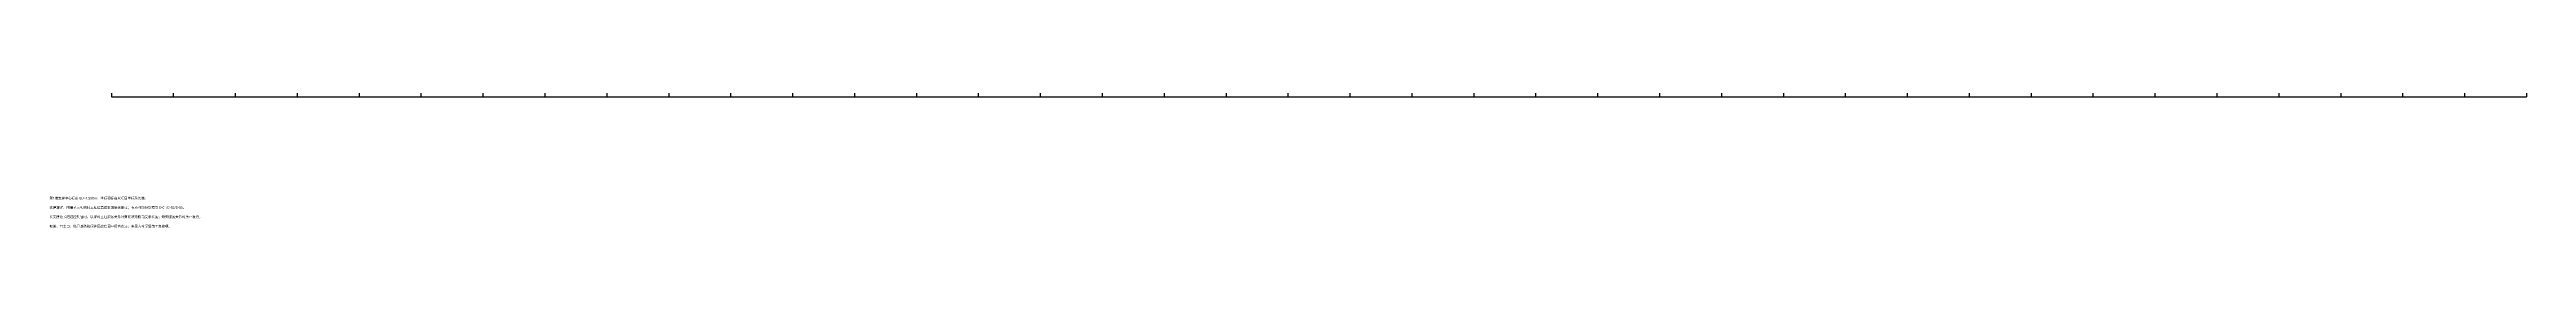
# Model space of a CAD drawing. Header units: millimetres. Extents: x -115600 to 213125, y -36808 to 24904.
# Drawn here: x -114990 to 109391, y -36808 to -24550 of the extents above; entities that cross this region are included whole.
import ezdxf

# ---------------------------------------------------------------- set-up
doc = ezdxf.new("R2010")
doc.units = ezdxf.units.MM
doc.layers.add('PIT_DIM', color=5, linetype='CONTINUOUS')
doc.layers.add('PIT_NOTE', color=6, linetype='CONTINUOUS')
doc.styles.add('PIT_CN', font='msyh.ttf')
doc.dimstyles.new('PIT_DIM', dxfattribs={"dimtxt": 3, "dimasz": 2.5, "dimexe": 1.5, "dimexo": 1, "dimgap": 1, "dimtad": 1, "dimdec": 0, "dimlfac": 100, "dimzin": 12, "dimdsep": 46, "dimtxsty": 'PIT_CN', "dimblk": 'ARCHTICK', "dimcen": 2.5, "dimazin": 3, "dimtfac": 0.5, "dimtmove": 2, "dimatfit": 3})

# ---------------------------------------------------------------- blocks, each defined once
blk = doc.blocks.new('_ARCHTICK')
at = {"color": 0, "linetype": 'BYBLOCK', "const_width": 0.15}
blk.add_lwpolyline([(-0.5, -0.5), (0.5, 0.5)], dxfattribs=at)
blk = doc.blocks.new('*D3')
for p, q in [((-109390, -24551), (-109390, -24901.5)), ((-103780, -24551), (-103780, -24901.5)), ((-109390, -24900), (-103780, -24900))]:
    blk.add_line(p, q)
at = {"layer": 'Defpoints'}
for p in [(-109390, -24550), (-103780, -24550), (-109390, -24900)]:
    blk.add_point(p, dxfattribs=at)
at = {"layer": 'PIT_DIM', "xscale": 2.5, "yscale": 2.5, "rotation": 180}
blk.add_blockref('_ARCHTICK', (-109390, -24900), dxfattribs=at)
at = {"layer": 'PIT_DIM', "xscale": 2.5, "yscale": 2.5}
blk.add_blockref('_ARCHTICK', (-103780, -24900), dxfattribs=at)
at = {"layer": 'PIT_DIM', "insert": (-106585, -24897.5), "char_height": 3, "attachment_point": 5, "style": 'PIT_CN'}
blk.add_mtext('561000', dxfattribs=at)
blk = doc.blocks.new('*D4')
for p, q in [((-103780, -24551), (-103780, -24901.5)), ((-98171, -24551), (-98171, -24901.5)), ((-103780, -24900), (-98171, -24900))]:
    blk.add_line(p, q)
at = {"layer": 'Defpoints'}
for p in [(-103780, -24550), (-98171, -24550), (-103780, -24900)]:
    blk.add_point(p, dxfattribs=at)
at = {"layer": 'PIT_DIM', "xscale": 2.5, "yscale": 2.5, "rotation": 180}
blk.add_blockref('_ARCHTICK', (-103780, -24900), dxfattribs=at)
at = {"layer": 'PIT_DIM', "xscale": 2.5, "yscale": 2.5}
blk.add_blockref('_ARCHTICK', (-98171, -24900), dxfattribs=at)
at = {"layer": 'PIT_DIM', "insert": (-100975.5, -24897.5), "char_height": 3, "attachment_point": 5, "style": 'PIT_CN'}
blk.add_mtext('560900', dxfattribs=at)
blk = doc.blocks.new('*D5')
for p, q in [((-98171, -24551), (-98171, -24901.5)), ((-92561, -24551), (-92561, -24901.5)), ((-98171, -24900), (-92561, -24900))]:
    blk.add_line(p, q)
at = {"layer": 'Defpoints'}
for p in [(-98171, -24550), (-92561, -24550), (-98171, -24900)]:
    blk.add_point(p, dxfattribs=at)
at = {"layer": 'PIT_DIM', "xscale": 2.5, "yscale": 2.5, "rotation": 180}
blk.add_blockref('_ARCHTICK', (-98171, -24900), dxfattribs=at)
at = {"layer": 'PIT_DIM', "xscale": 2.5, "yscale": 2.5}
blk.add_blockref('_ARCHTICK', (-92561, -24900), dxfattribs=at)
at = {"layer": 'PIT_DIM', "insert": (-95366, -24897.5), "char_height": 3, "attachment_point": 5, "style": 'PIT_CN'}
blk.add_mtext('561000', dxfattribs=at)
blk = doc.blocks.new('*D6')
for p, q in [((-92561, -24551), (-92561, -24901.5)), ((-86951, -24551), (-86951, -24901.5)), ((-92561, -24900), (-86951, -24900))]:
    blk.add_line(p, q)
at = {"layer": 'Defpoints'}
for p in [(-92561, -24550), (-86951, -24550), (-92561, -24900)]:
    blk.add_point(p, dxfattribs=at)
at = {"layer": 'PIT_DIM', "xscale": 2.5, "yscale": 2.5, "rotation": 180}
blk.add_blockref('_ARCHTICK', (-92561, -24900), dxfattribs=at)
at = {"layer": 'PIT_DIM', "xscale": 2.5, "yscale": 2.5}
blk.add_blockref('_ARCHTICK', (-86951, -24900), dxfattribs=at)
at = {"layer": 'PIT_DIM', "insert": (-89756, -24897.5), "char_height": 3, "attachment_point": 5, "style": 'PIT_CN'}
blk.add_mtext('561000', dxfattribs=at)
blk = doc.blocks.new('*D7')
for p, q in [((-86951, -24551), (-86951, -24901.5)), ((-81341, -24551), (-81341, -24901.5)), ((-86951, -24900), (-81341, -24900))]:
    blk.add_line(p, q)
at = {"layer": 'Defpoints'}
for p in [(-86951, -24550), (-81341, -24550), (-86951, -24900)]:
    blk.add_point(p, dxfattribs=at)
at = {"layer": 'PIT_DIM', "xscale": 2.5, "yscale": 2.5, "rotation": 180}
blk.add_blockref('_ARCHTICK', (-86951, -24900), dxfattribs=at)
at = {"layer": 'PIT_DIM', "xscale": 2.5, "yscale": 2.5}
blk.add_blockref('_ARCHTICK', (-81341, -24900), dxfattribs=at)
at = {"layer": 'PIT_DIM', "insert": (-84146, -24897.5), "char_height": 3, "attachment_point": 5, "style": 'PIT_CN'}
blk.add_mtext('561000', dxfattribs=at)
blk = doc.blocks.new('*D8')
for p, q in [((-81341, -24551), (-81341, -24901.5)), ((-75732, -24551), (-75732, -24901.5)), ((-81341, -24900), (-75732, -24900))]:
    blk.add_line(p, q)
at = {"layer": 'Defpoints'}
for p in [(-81341, -24550), (-75732, -24550), (-81341, -24900)]:
    blk.add_point(p, dxfattribs=at)
at = {"layer": 'PIT_DIM', "xscale": 2.5, "yscale": 2.5, "rotation": 180}
blk.add_blockref('_ARCHTICK', (-81341, -24900), dxfattribs=at)
at = {"layer": 'PIT_DIM', "xscale": 2.5, "yscale": 2.5}
blk.add_blockref('_ARCHTICK', (-75732, -24900), dxfattribs=at)
at = {"layer": 'PIT_DIM', "insert": (-78536.5, -24897.5), "char_height": 3, "attachment_point": 5, "style": 'PIT_CN'}
blk.add_mtext('560900', dxfattribs=at)
blk = doc.blocks.new('*D9')
for p, q in [((-75732, -24551), (-75732, -24901.5)), ((-70122, -24551), (-70122, -24901.5)), ((-75732, -24900), (-70122, -24900))]:
    blk.add_line(p, q)
at = {"layer": 'Defpoints'}
for p in [(-75732, -24550), (-70122, -24550), (-75732, -24900)]:
    blk.add_point(p, dxfattribs=at)
at = {"layer": 'PIT_DIM', "xscale": 2.5, "yscale": 2.5, "rotation": 180}
blk.add_blockref('_ARCHTICK', (-75732, -24900), dxfattribs=at)
at = {"layer": 'PIT_DIM', "xscale": 2.5, "yscale": 2.5}
blk.add_blockref('_ARCHTICK', (-70122, -24900), dxfattribs=at)
at = {"layer": 'PIT_DIM', "insert": (-72927, -24897.5), "char_height": 3, "attachment_point": 5, "style": 'PIT_CN'}
blk.add_mtext('561000', dxfattribs=at)
blk = doc.blocks.new('*D10')
for p, q in [((-70122, -24551), (-70122, -24901.5)), ((-64512, -24551), (-64512, -24901.5)), ((-70122, -24900), (-64512, -24900))]:
    blk.add_line(p, q)
at = {"layer": 'Defpoints'}
for p in [(-70122, -24550), (-64512, -24550), (-70122, -24900)]:
    blk.add_point(p, dxfattribs=at)
at = {"layer": 'PIT_DIM', "xscale": 2.5, "yscale": 2.5, "rotation": 180}
blk.add_blockref('_ARCHTICK', (-70122, -24900), dxfattribs=at)
at = {"layer": 'PIT_DIM', "xscale": 2.5, "yscale": 2.5}
blk.add_blockref('_ARCHTICK', (-64512, -24900), dxfattribs=at)
at = {"layer": 'PIT_DIM', "insert": (-67317, -24897.5), "char_height": 3, "attachment_point": 5, "style": 'PIT_CN'}
blk.add_mtext('561000', dxfattribs=at)
blk = doc.blocks.new('*D11')
for p, q in [((-64512, -24551), (-64512, -24901.5)), ((-58902, -24551), (-58902, -24901.5)), ((-64512, -24900), (-58902, -24900))]:
    blk.add_line(p, q)
at = {"layer": 'Defpoints'}
for p in [(-64512, -24550), (-58902, -24550), (-64512, -24900)]:
    blk.add_point(p, dxfattribs=at)
at = {"layer": 'PIT_DIM', "xscale": 2.5, "yscale": 2.5, "rotation": 180}
blk.add_blockref('_ARCHTICK', (-64512, -24900), dxfattribs=at)
at = {"layer": 'PIT_DIM', "xscale": 2.5, "yscale": 2.5}
blk.add_blockref('_ARCHTICK', (-58902, -24900), dxfattribs=at)
at = {"layer": 'PIT_DIM', "insert": (-61707, -24897.5), "char_height": 3, "attachment_point": 5, "style": 'PIT_CN'}
blk.add_mtext('561000', dxfattribs=at)
blk = doc.blocks.new('*D12')
for p, q in [((-58902, -24551), (-58902, -24901.5)), ((-53293, -24551), (-53293, -24901.5)), ((-58902, -24900), (-53293, -24900))]:
    blk.add_line(p, q)
at = {"layer": 'Defpoints'}
for p in [(-58902, -24550), (-53293, -24550), (-58902, -24900)]:
    blk.add_point(p, dxfattribs=at)
at = {"layer": 'PIT_DIM', "xscale": 2.5, "yscale": 2.5, "rotation": 180}
blk.add_blockref('_ARCHTICK', (-58902, -24900), dxfattribs=at)
at = {"layer": 'PIT_DIM', "xscale": 2.5, "yscale": 2.5}
blk.add_blockref('_ARCHTICK', (-53293, -24900), dxfattribs=at)
at = {"layer": 'PIT_DIM', "insert": (-56097.5, -24897.5), "char_height": 3, "attachment_point": 5, "style": 'PIT_CN'}
blk.add_mtext('560900', dxfattribs=at)
blk = doc.blocks.new('*D13')
for p, q in [((-53293, -24551), (-53293, -24901.5)), ((-47683, -24551), (-47683, -24901.5)), ((-53293, -24900), (-47683, -24900))]:
    blk.add_line(p, q)
at = {"layer": 'Defpoints'}
for p in [(-53293, -24550), (-47683, -24550), (-53293, -24900)]:
    blk.add_point(p, dxfattribs=at)
at = {"layer": 'PIT_DIM', "xscale": 2.5, "yscale": 2.5, "rotation": 180}
blk.add_blockref('_ARCHTICK', (-53293, -24900), dxfattribs=at)
at = {"layer": 'PIT_DIM', "xscale": 2.5, "yscale": 2.5}
blk.add_blockref('_ARCHTICK', (-47683, -24900), dxfattribs=at)
at = {"layer": 'PIT_DIM', "insert": (-50488, -24897.5), "char_height": 3, "attachment_point": 5, "style": 'PIT_CN'}
blk.add_mtext('561000', dxfattribs=at)
blk = doc.blocks.new('*D14')
for p, q in [((-47683, -24551), (-47683, -24901.5)), ((-42073, -24551), (-42073, -24901.5)), ((-47683, -24900), (-42073, -24900))]:
    blk.add_line(p, q)
at = {"layer": 'Defpoints'}
for p in [(-47683, -24550), (-42073, -24550), (-47683, -24900)]:
    blk.add_point(p, dxfattribs=at)
at = {"layer": 'PIT_DIM', "xscale": 2.5, "yscale": 2.5, "rotation": 180}
blk.add_blockref('_ARCHTICK', (-47683, -24900), dxfattribs=at)
at = {"layer": 'PIT_DIM', "xscale": 2.5, "yscale": 2.5}
blk.add_blockref('_ARCHTICK', (-42073, -24900), dxfattribs=at)
at = {"layer": 'PIT_DIM', "insert": (-44878, -24897.5), "char_height": 3, "attachment_point": 5, "style": 'PIT_CN'}
blk.add_mtext('561000', dxfattribs=at)
blk = doc.blocks.new('*D15')
for p, q in [((-42073, -24551), (-42073, -24901.5)), ((-36463, -24551), (-36463, -24901.5)), ((-42073, -24900), (-36463, -24900))]:
    blk.add_line(p, q)
at = {"layer": 'Defpoints'}
for p in [(-42073, -24550), (-36463, -24550), (-42073, -24900)]:
    blk.add_point(p, dxfattribs=at)
at = {"layer": 'PIT_DIM', "xscale": 2.5, "yscale": 2.5, "rotation": 180}
blk.add_blockref('_ARCHTICK', (-42073, -24900), dxfattribs=at)
at = {"layer": 'PIT_DIM', "xscale": 2.5, "yscale": 2.5}
blk.add_blockref('_ARCHTICK', (-36463, -24900), dxfattribs=at)
at = {"layer": 'PIT_DIM', "insert": (-39268, -24897.5), "char_height": 3, "attachment_point": 5, "style": 'PIT_CN'}
blk.add_mtext('561000', dxfattribs=at)
blk = doc.blocks.new('*D16')
for p, q in [((-36463, -24551), (-36463, -24901.5)), ((-30854, -24551), (-30854, -24901.5)), ((-36463, -24900), (-30854, -24900))]:
    blk.add_line(p, q)
at = {"layer": 'Defpoints'}
for p in [(-36463, -24550), (-30854, -24550), (-36463, -24900)]:
    blk.add_point(p, dxfattribs=at)
at = {"layer": 'PIT_DIM', "xscale": 2.5, "yscale": 2.5, "rotation": 180}
blk.add_blockref('_ARCHTICK', (-36463, -24900), dxfattribs=at)
at = {"layer": 'PIT_DIM', "xscale": 2.5, "yscale": 2.5}
blk.add_blockref('_ARCHTICK', (-30854, -24900), dxfattribs=at)
at = {"layer": 'PIT_DIM', "insert": (-33658.5, -24897.5), "char_height": 3, "attachment_point": 5, "style": 'PIT_CN'}
blk.add_mtext('560900', dxfattribs=at)
blk = doc.blocks.new('*D17')
for p, q in [((-30854, -24551), (-30854, -24901.5)), ((-25244, -24551), (-25244, -24901.5)), ((-30854, -24900), (-25244, -24900))]:
    blk.add_line(p, q)
at = {"layer": 'Defpoints'}
for p in [(-30854, -24550), (-25244, -24550), (-30854, -24900)]:
    blk.add_point(p, dxfattribs=at)
at = {"layer": 'PIT_DIM', "xscale": 2.5, "yscale": 2.5, "rotation": 180}
blk.add_blockref('_ARCHTICK', (-30854, -24900), dxfattribs=at)
at = {"layer": 'PIT_DIM', "xscale": 2.5, "yscale": 2.5}
blk.add_blockref('_ARCHTICK', (-25244, -24900), dxfattribs=at)
at = {"layer": 'PIT_DIM', "insert": (-28049, -24897.5), "char_height": 3, "attachment_point": 5, "style": 'PIT_CN'}
blk.add_mtext('561000', dxfattribs=at)
blk = doc.blocks.new('*D18')
for p, q in [((-25244, -24551), (-25244, -24901.5)), ((-19634, -24551), (-19634, -24901.5)), ((-25244, -24900), (-19634, -24900))]:
    blk.add_line(p, q)
at = {"layer": 'Defpoints'}
for p in [(-25244, -24550), (-19634, -24550), (-25244, -24900)]:
    blk.add_point(p, dxfattribs=at)
at = {"layer": 'PIT_DIM', "xscale": 2.5, "yscale": 2.5, "rotation": 180}
blk.add_blockref('_ARCHTICK', (-25244, -24900), dxfattribs=at)
at = {"layer": 'PIT_DIM', "xscale": 2.5, "yscale": 2.5}
blk.add_blockref('_ARCHTICK', (-19634, -24900), dxfattribs=at)
at = {"layer": 'PIT_DIM', "insert": (-22439, -24897.5), "char_height": 3, "attachment_point": 5, "style": 'PIT_CN'}
blk.add_mtext('561000', dxfattribs=at)
blk = doc.blocks.new('*D19')
for p, q in [((-19634, -24551), (-19634, -24901.5)), ((-14024, -24551), (-14024, -24901.5)), ((-19634, -24900), (-14024, -24900))]:
    blk.add_line(p, q)
at = {"layer": 'Defpoints'}
for p in [(-19634, -24550), (-14024, -24550), (-19634, -24900)]:
    blk.add_point(p, dxfattribs=at)
at = {"layer": 'PIT_DIM', "xscale": 2.5, "yscale": 2.5, "rotation": 180}
blk.add_blockref('_ARCHTICK', (-19634, -24900), dxfattribs=at)
at = {"layer": 'PIT_DIM', "xscale": 2.5, "yscale": 2.5}
blk.add_blockref('_ARCHTICK', (-14024, -24900), dxfattribs=at)
at = {"layer": 'PIT_DIM', "insert": (-16829, -24897.5), "char_height": 3, "attachment_point": 5, "style": 'PIT_CN'}
blk.add_mtext('561000', dxfattribs=at)
blk = doc.blocks.new('*D20')
for p, q in [((-14024, -24551), (-14024, -24901.5)), ((-8415, -24551), (-8415, -24901.5)), ((-14024, -24900), (-8415, -24900))]:
    blk.add_line(p, q)
at = {"layer": 'Defpoints'}
for p in [(-14024, -24550), (-8415, -24550), (-14024, -24900)]:
    blk.add_point(p, dxfattribs=at)
at = {"layer": 'PIT_DIM', "xscale": 2.5, "yscale": 2.5, "rotation": 180}
blk.add_blockref('_ARCHTICK', (-14024, -24900), dxfattribs=at)
at = {"layer": 'PIT_DIM', "xscale": 2.5, "yscale": 2.5}
blk.add_blockref('_ARCHTICK', (-8415, -24900), dxfattribs=at)
at = {"layer": 'PIT_DIM', "insert": (-11219.5, -24897.5), "char_height": 3, "attachment_point": 5, "style": 'PIT_CN'}
blk.add_mtext('560900', dxfattribs=at)
blk = doc.blocks.new('*D21')
for p, q in [((-8415, -24551), (-8415, -24901.5)), ((-2805, -24551), (-2805, -24901.5)), ((-8415, -24900), (-2805, -24900))]:
    blk.add_line(p, q)
at = {"layer": 'Defpoints'}
for p in [(-8415, -24550), (-2805, -24550), (-8415, -24900)]:
    blk.add_point(p, dxfattribs=at)
at = {"layer": 'PIT_DIM', "xscale": 2.5, "yscale": 2.5, "rotation": 180}
blk.add_blockref('_ARCHTICK', (-8415, -24900), dxfattribs=at)
at = {"layer": 'PIT_DIM', "xscale": 2.5, "yscale": 2.5}
blk.add_blockref('_ARCHTICK', (-2805, -24900), dxfattribs=at)
at = {"layer": 'PIT_DIM', "insert": (-5610, -24897.5), "char_height": 3, "attachment_point": 5, "style": 'PIT_CN'}
blk.add_mtext('561000', dxfattribs=at)
blk = doc.blocks.new('*D22')
for p, q in [((-2805, -24551), (-2805, -24901.5)), ((2805, -24551), (2805, -24901.5)), ((-2805, -24900), (2805, -24900))]:
    blk.add_line(p, q)
at = {"layer": 'Defpoints'}
for p in [(-2805, -24550), (2805, -24550), (-2805, -24900)]:
    blk.add_point(p, dxfattribs=at)
at = {"layer": 'PIT_DIM', "xscale": 2.5, "yscale": 2.5, "rotation": 180}
blk.add_blockref('_ARCHTICK', (-2805, -24900), dxfattribs=at)
at = {"layer": 'PIT_DIM', "xscale": 2.5, "yscale": 2.5}
blk.add_blockref('_ARCHTICK', (2805, -24900), dxfattribs=at)
at = {"layer": 'PIT_DIM', "insert": (0, -24897.5), "char_height": 3, "attachment_point": 5, "style": 'PIT_CN'}
blk.add_mtext('561000', dxfattribs=at)
blk = doc.blocks.new('*D23')
for p, q in [((2805, -24551), (2805, -24901.5)), ((8415, -24551), (8415, -24901.5)), ((2805, -24900), (8415, -24900))]:
    blk.add_line(p, q)
at = {"layer": 'Defpoints'}
for p in [(2805, -24550), (8415, -24550), (2805, -24900)]:
    blk.add_point(p, dxfattribs=at)
at = {"layer": 'PIT_DIM', "xscale": 2.5, "yscale": 2.5, "rotation": 180}
blk.add_blockref('_ARCHTICK', (2805, -24900), dxfattribs=at)
at = {"layer": 'PIT_DIM', "xscale": 2.5, "yscale": 2.5}
blk.add_blockref('_ARCHTICK', (8415, -24900), dxfattribs=at)
at = {"layer": 'PIT_DIM', "insert": (5610, -24897.5), "char_height": 3, "attachment_point": 5, "style": 'PIT_CN'}
blk.add_mtext('561000', dxfattribs=at)
blk = doc.blocks.new('*D24')
for p, q in [((8415, -24551), (8415, -24901.5)), ((14024, -24551), (14024, -24901.5)), ((8415, -24900), (14024, -24900))]:
    blk.add_line(p, q)
at = {"layer": 'Defpoints'}
for p in [(8415, -24550), (14024, -24550), (8415, -24900)]:
    blk.add_point(p, dxfattribs=at)
at = {"layer": 'PIT_DIM', "xscale": 2.5, "yscale": 2.5, "rotation": 180}
blk.add_blockref('_ARCHTICK', (8415, -24900), dxfattribs=at)
at = {"layer": 'PIT_DIM', "xscale": 2.5, "yscale": 2.5}
blk.add_blockref('_ARCHTICK', (14024, -24900), dxfattribs=at)
at = {"layer": 'PIT_DIM', "insert": (11219.5, -24897.5), "char_height": 3, "attachment_point": 5, "style": 'PIT_CN'}
blk.add_mtext('560900', dxfattribs=at)
blk = doc.blocks.new('*D25')
for p, q in [((14024, -24551), (14024, -24901.5)), ((19634, -24551), (19634, -24901.5)), ((14024, -24900), (19634, -24900))]:
    blk.add_line(p, q)
at = {"layer": 'Defpoints'}
for p in [(14024, -24550), (19634, -24550), (14024, -24900)]:
    blk.add_point(p, dxfattribs=at)
at = {"layer": 'PIT_DIM', "xscale": 2.5, "yscale": 2.5, "rotation": 180}
blk.add_blockref('_ARCHTICK', (14024, -24900), dxfattribs=at)
at = {"layer": 'PIT_DIM', "xscale": 2.5, "yscale": 2.5}
blk.add_blockref('_ARCHTICK', (19634, -24900), dxfattribs=at)
at = {"layer": 'PIT_DIM', "insert": (16829, -24897.5), "char_height": 3, "attachment_point": 5, "style": 'PIT_CN'}
blk.add_mtext('561000', dxfattribs=at)
blk = doc.blocks.new('*D26')
for p, q in [((19634, -24551), (19634, -24901.5)), ((25244, -24551), (25244, -24901.5)), ((19634, -24900), (25244, -24900))]:
    blk.add_line(p, q)
at = {"layer": 'Defpoints'}
for p in [(19634, -24550), (25244, -24550), (19634, -24900)]:
    blk.add_point(p, dxfattribs=at)
at = {"layer": 'PIT_DIM', "xscale": 2.5, "yscale": 2.5, "rotation": 180}
blk.add_blockref('_ARCHTICK', (19634, -24900), dxfattribs=at)
at = {"layer": 'PIT_DIM', "xscale": 2.5, "yscale": 2.5}
blk.add_blockref('_ARCHTICK', (25244, -24900), dxfattribs=at)
at = {"layer": 'PIT_DIM', "insert": (22439, -24897.5), "char_height": 3, "attachment_point": 5, "style": 'PIT_CN'}
blk.add_mtext('561000', dxfattribs=at)
blk = doc.blocks.new('*D27')
for p, q in [((25244, -24551), (25244, -24901.5)), ((30854, -24551), (30854, -24901.5)), ((25244, -24900), (30854, -24900))]:
    blk.add_line(p, q)
at = {"layer": 'Defpoints'}
for p in [(25244, -24550), (30854, -24550), (25244, -24900)]:
    blk.add_point(p, dxfattribs=at)
at = {"layer": 'PIT_DIM', "xscale": 2.5, "yscale": 2.5, "rotation": 180}
blk.add_blockref('_ARCHTICK', (25244, -24900), dxfattribs=at)
at = {"layer": 'PIT_DIM', "xscale": 2.5, "yscale": 2.5}
blk.add_blockref('_ARCHTICK', (30854, -24900), dxfattribs=at)
at = {"layer": 'PIT_DIM', "insert": (28049, -24897.5), "char_height": 3, "attachment_point": 5, "style": 'PIT_CN'}
blk.add_mtext('561000', dxfattribs=at)
blk = doc.blocks.new('*D28')
for p, q in [((30854, -24551), (30854, -24901.5)), ((36463, -24551), (36463, -24901.5)), ((30854, -24900), (36463, -24900))]:
    blk.add_line(p, q)
at = {"layer": 'Defpoints'}
for p in [(30854, -24550), (36463, -24550), (30854, -24900)]:
    blk.add_point(p, dxfattribs=at)
at = {"layer": 'PIT_DIM', "xscale": 2.5, "yscale": 2.5, "rotation": 180}
blk.add_blockref('_ARCHTICK', (30854, -24900), dxfattribs=at)
at = {"layer": 'PIT_DIM', "xscale": 2.5, "yscale": 2.5}
blk.add_blockref('_ARCHTICK', (36463, -24900), dxfattribs=at)
at = {"layer": 'PIT_DIM', "insert": (33658.5, -24897.5), "char_height": 3, "attachment_point": 5, "style": 'PIT_CN'}
blk.add_mtext('560900', dxfattribs=at)
blk = doc.blocks.new('*D29')
for p, q in [((36463, -24551), (36463, -24901.5)), ((42073, -24551), (42073, -24901.5)), ((36463, -24900), (42073, -24900))]:
    blk.add_line(p, q)
at = {"layer": 'Defpoints'}
for p in [(36463, -24550), (42073, -24550), (36463, -24900)]:
    blk.add_point(p, dxfattribs=at)
at = {"layer": 'PIT_DIM', "xscale": 2.5, "yscale": 2.5, "rotation": 180}
blk.add_blockref('_ARCHTICK', (36463, -24900), dxfattribs=at)
at = {"layer": 'PIT_DIM', "xscale": 2.5, "yscale": 2.5}
blk.add_blockref('_ARCHTICK', (42073, -24900), dxfattribs=at)
at = {"layer": 'PIT_DIM', "insert": (39268, -24897.5), "char_height": 3, "attachment_point": 5, "style": 'PIT_CN'}
blk.add_mtext('561000', dxfattribs=at)
blk = doc.blocks.new('*D30')
for p, q in [((42073, -24551), (42073, -24901.5)), ((47683, -24551), (47683, -24901.5)), ((42073, -24900), (47683, -24900))]:
    blk.add_line(p, q)
at = {"layer": 'Defpoints'}
for p in [(42073, -24550), (47683, -24550), (42073, -24900)]:
    blk.add_point(p, dxfattribs=at)
at = {"layer": 'PIT_DIM', "xscale": 2.5, "yscale": 2.5, "rotation": 180}
blk.add_blockref('_ARCHTICK', (42073, -24900), dxfattribs=at)
at = {"layer": 'PIT_DIM', "xscale": 2.5, "yscale": 2.5}
blk.add_blockref('_ARCHTICK', (47683, -24900), dxfattribs=at)
at = {"layer": 'PIT_DIM', "insert": (44878, -24897.5), "char_height": 3, "attachment_point": 5, "style": 'PIT_CN'}
blk.add_mtext('561000', dxfattribs=at)
blk = doc.blocks.new('*D31')
for p, q in [((47683, -24551), (47683, -24901.5)), ((53293, -24551), (53293, -24901.5)), ((47683, -24900), (53293, -24900))]:
    blk.add_line(p, q)
at = {"layer": 'Defpoints'}
for p in [(47683, -24550), (53293, -24550), (47683, -24900)]:
    blk.add_point(p, dxfattribs=at)
at = {"layer": 'PIT_DIM', "xscale": 2.5, "yscale": 2.5, "rotation": 180}
blk.add_blockref('_ARCHTICK', (47683, -24900), dxfattribs=at)
at = {"layer": 'PIT_DIM', "xscale": 2.5, "yscale": 2.5}
blk.add_blockref('_ARCHTICK', (53293, -24900), dxfattribs=at)
at = {"layer": 'PIT_DIM', "insert": (50488, -24897.5), "char_height": 3, "attachment_point": 5, "style": 'PIT_CN'}
blk.add_mtext('561000', dxfattribs=at)
blk = doc.blocks.new('*D32')
for p, q in [((53293, -24551), (53293, -24901.5)), ((58902, -24551), (58902, -24901.5)), ((53293, -24900), (58902, -24900))]:
    blk.add_line(p, q)
at = {"layer": 'Defpoints'}
for p in [(53293, -24550), (58902, -24550), (53293, -24900)]:
    blk.add_point(p, dxfattribs=at)
at = {"layer": 'PIT_DIM', "xscale": 2.5, "yscale": 2.5, "rotation": 180}
blk.add_blockref('_ARCHTICK', (53293, -24900), dxfattribs=at)
at = {"layer": 'PIT_DIM', "xscale": 2.5, "yscale": 2.5}
blk.add_blockref('_ARCHTICK', (58902, -24900), dxfattribs=at)
at = {"layer": 'PIT_DIM', "insert": (56097.5, -24897.5), "char_height": 3, "attachment_point": 5, "style": 'PIT_CN'}
blk.add_mtext('560900', dxfattribs=at)
blk = doc.blocks.new('*D33')
for p, q in [((58902, -24551), (58902, -24901.5)), ((64512, -24551), (64512, -24901.5)), ((58902, -24900), (64512, -24900))]:
    blk.add_line(p, q)
at = {"layer": 'Defpoints'}
for p in [(58902, -24550), (64512, -24550), (58902, -24900)]:
    blk.add_point(p, dxfattribs=at)
at = {"layer": 'PIT_DIM', "xscale": 2.5, "yscale": 2.5, "rotation": 180}
blk.add_blockref('_ARCHTICK', (58902, -24900), dxfattribs=at)
at = {"layer": 'PIT_DIM', "xscale": 2.5, "yscale": 2.5}
blk.add_blockref('_ARCHTICK', (64512, -24900), dxfattribs=at)
at = {"layer": 'PIT_DIM', "insert": (61707, -24897.5), "char_height": 3, "attachment_point": 5, "style": 'PIT_CN'}
blk.add_mtext('561000', dxfattribs=at)
blk = doc.blocks.new('*D34')
for p, q in [((64512, -24551), (64512, -24901.5)), ((70122, -24551), (70122, -24901.5)), ((64512, -24900), (70122, -24900))]:
    blk.add_line(p, q)
at = {"layer": 'Defpoints'}
for p in [(64512, -24550), (70122, -24550), (64512, -24900)]:
    blk.add_point(p, dxfattribs=at)
at = {"layer": 'PIT_DIM', "xscale": 2.5, "yscale": 2.5, "rotation": 180}
blk.add_blockref('_ARCHTICK', (64512, -24900), dxfattribs=at)
at = {"layer": 'PIT_DIM', "xscale": 2.5, "yscale": 2.5}
blk.add_blockref('_ARCHTICK', (70122, -24900), dxfattribs=at)
at = {"layer": 'PIT_DIM', "insert": (67317, -24897.5), "char_height": 3, "attachment_point": 5, "style": 'PIT_CN'}
blk.add_mtext('561000', dxfattribs=at)
blk = doc.blocks.new('*D35')
for p, q in [((70122, -24551), (70122, -24901.5)), ((75732, -24551), (75732, -24901.5)), ((70122, -24900), (75732, -24900))]:
    blk.add_line(p, q)
at = {"layer": 'Defpoints'}
for p in [(70122, -24550), (75732, -24550), (70122, -24900)]:
    blk.add_point(p, dxfattribs=at)
at = {"layer": 'PIT_DIM', "xscale": 2.5, "yscale": 2.5, "rotation": 180}
blk.add_blockref('_ARCHTICK', (70122, -24900), dxfattribs=at)
at = {"layer": 'PIT_DIM', "xscale": 2.5, "yscale": 2.5}
blk.add_blockref('_ARCHTICK', (75732, -24900), dxfattribs=at)
at = {"layer": 'PIT_DIM', "insert": (72927, -24897.5), "char_height": 3, "attachment_point": 5, "style": 'PIT_CN'}
blk.add_mtext('561000', dxfattribs=at)
blk = doc.blocks.new('*D36')
for p, q in [((75732, -24551), (75732, -24901.5)), ((81341, -24551), (81341, -24901.5)), ((75732, -24900), (81341, -24900))]:
    blk.add_line(p, q)
at = {"layer": 'Defpoints'}
for p in [(75732, -24550), (81341, -24550), (75732, -24900)]:
    blk.add_point(p, dxfattribs=at)
at = {"layer": 'PIT_DIM', "xscale": 2.5, "yscale": 2.5, "rotation": 180}
blk.add_blockref('_ARCHTICK', (75732, -24900), dxfattribs=at)
at = {"layer": 'PIT_DIM', "xscale": 2.5, "yscale": 2.5}
blk.add_blockref('_ARCHTICK', (81341, -24900), dxfattribs=at)
at = {"layer": 'PIT_DIM', "insert": (78536.5, -24897.5), "char_height": 3, "attachment_point": 5, "style": 'PIT_CN'}
blk.add_mtext('560900', dxfattribs=at)
blk = doc.blocks.new('*D37')
for p, q in [((81341, -24551), (81341, -24901.5)), ((86951, -24551), (86951, -24901.5)), ((81341, -24900), (86951, -24900))]:
    blk.add_line(p, q)
at = {"layer": 'Defpoints'}
for p in [(81341, -24550), (86951, -24550), (81341, -24900)]:
    blk.add_point(p, dxfattribs=at)
at = {"layer": 'PIT_DIM', "xscale": 2.5, "yscale": 2.5, "rotation": 180}
blk.add_blockref('_ARCHTICK', (81341, -24900), dxfattribs=at)
at = {"layer": 'PIT_DIM', "xscale": 2.5, "yscale": 2.5}
blk.add_blockref('_ARCHTICK', (86951, -24900), dxfattribs=at)
at = {"layer": 'PIT_DIM', "insert": (84146, -24897.5), "char_height": 3, "attachment_point": 5, "style": 'PIT_CN'}
blk.add_mtext('561000', dxfattribs=at)
blk = doc.blocks.new('*D38')
for p, q in [((86951, -24551), (86951, -24901.5)), ((92561, -24551), (92561, -24901.5)), ((86951, -24900), (92561, -24900))]:
    blk.add_line(p, q)
at = {"layer": 'Defpoints'}
for p in [(86951, -24550), (92561, -24550), (86951, -24900)]:
    blk.add_point(p, dxfattribs=at)
at = {"layer": 'PIT_DIM', "xscale": 2.5, "yscale": 2.5, "rotation": 180}
blk.add_blockref('_ARCHTICK', (86951, -24900), dxfattribs=at)
at = {"layer": 'PIT_DIM', "xscale": 2.5, "yscale": 2.5}
blk.add_blockref('_ARCHTICK', (92561, -24900), dxfattribs=at)
at = {"layer": 'PIT_DIM', "insert": (89756, -24897.5), "char_height": 3, "attachment_point": 5, "style": 'PIT_CN'}
blk.add_mtext('561000', dxfattribs=at)
blk = doc.blocks.new('*D39')
for p, q in [((92561, -24551), (92561, -24901.5)), ((98171, -24551), (98171, -24901.5)), ((92561, -24900), (98171, -24900))]:
    blk.add_line(p, q)
at = {"layer": 'Defpoints'}
for p in [(92561, -24550), (98171, -24550), (92561, -24900)]:
    blk.add_point(p, dxfattribs=at)
at = {"layer": 'PIT_DIM', "xscale": 2.5, "yscale": 2.5, "rotation": 180}
blk.add_blockref('_ARCHTICK', (92561, -24900), dxfattribs=at)
at = {"layer": 'PIT_DIM', "xscale": 2.5, "yscale": 2.5}
blk.add_blockref('_ARCHTICK', (98171, -24900), dxfattribs=at)
at = {"layer": 'PIT_DIM', "insert": (95366, -24897.5), "char_height": 3, "attachment_point": 5, "style": 'PIT_CN'}
blk.add_mtext('561000', dxfattribs=at)
blk = doc.blocks.new('*D40')
for p, q in [((98171, -24551), (98171, -24901.5)), ((103780, -24551), (103780, -24901.5)), ((98171, -24900), (103780, -24900))]:
    blk.add_line(p, q)
at = {"layer": 'Defpoints'}
for p in [(98171, -24550), (103780, -24550), (98171, -24900)]:
    blk.add_point(p, dxfattribs=at)
at = {"layer": 'PIT_DIM', "xscale": 2.5, "yscale": 2.5, "rotation": 180}
blk.add_blockref('_ARCHTICK', (98171, -24900), dxfattribs=at)
at = {"layer": 'PIT_DIM', "xscale": 2.5, "yscale": 2.5}
blk.add_blockref('_ARCHTICK', (103780, -24900), dxfattribs=at)
at = {"layer": 'PIT_DIM', "insert": (100975.5, -24897.5), "char_height": 3, "attachment_point": 5, "style": 'PIT_CN'}
blk.add_mtext('560900', dxfattribs=at)
blk = doc.blocks.new('*D41')
for p, q in [((103780, -24551), (103780, -24901.5)), ((109390, -24551), (109390, -24901.5)), ((103780, -24900), (109390, -24900))]:
    blk.add_line(p, q)
at = {"layer": 'Defpoints'}
for p in [(103780, -24550), (109390, -24550), (103780, -24900)]:
    blk.add_point(p, dxfattribs=at)
at = {"layer": 'PIT_DIM', "xscale": 2.5, "yscale": 2.5, "rotation": 180}
blk.add_blockref('_ARCHTICK', (103780, -24900), dxfattribs=at)
at = {"layer": 'PIT_DIM', "xscale": 2.5, "yscale": 2.5}
blk.add_blockref('_ARCHTICK', (109390, -24900), dxfattribs=at)
at = {"layer": 'PIT_DIM', "insert": (106585, -24897.5), "char_height": 3, "attachment_point": 5, "style": 'PIT_CN'}
blk.add_mtext('561000', dxfattribs=at)

msp = doc.modelspace()

# ---------------------------------------------------------------- texts
at = {"layer": 'PIT_NOTE', "style": 'PIT_CN'}
for s, p in [('支撑端部、围檩节点和临时立柱位置按本图坐标放样；节点构造分别索引 D-01/D-02/D-03。', (-115000, -35060)), ('第1道支撑中心标高 EL=-1.500m；坐标和标高以项目坐标系为准。', (-115000, -34210)), ('长支撑总长超过控制值时，以临时立柱服务关系计算有效无侧向支承长度；缺失服务关系时禁止发行。', (-115000, -35910)), ('坡道、出土口、塔吊基础和保护区应在图中闭合表达；未录入时保留施工复核项。', (-115000, -36760))]:
    msp.add_text(s, height=220, dxfattribs=at).set_placement(p)

# ---------------------------------------------------------------- dimensions: what is measured, and where the dimension line sits
at = {"layer": 'PIT_DIM'}
for base, p1, p2, text, picture, middle in [((-109390, -24900), (-109390, -24550), (-103780, -24550), '5.610', '*D3', (-106585, -24897.5)), ((-103780, -24900), (-103780, -24550), (-98171, -24550), '5.609', '*D4', (-100975.5, -24897.5)), ((-98171, -24900), (-98171, -24550), (-92561, -24550), '5.610', '*D5', (-95366, -24897.5)), ((-92561, -24900), (-92561, -24550), (-86951, -24550), '5.610', '*D6', (-89756, -24897.5)), ((-86951, -24900), (-86951, -24550), (-81341, -24550), '5.610', '*D7', (-84146, -24897.5)), ((-81341, -24900), (-81341, -24550), (-75732, -24550), '5.609', '*D8', (-78536.5, -24897.5)), ((-75732, -24900), (-75732, -24550), (-70122, -24550), '5.610', '*D9', (-72927, -24897.5)), ((-70122, -24900), (-70122, -24550), (-64512, -24550), '5.610', '*D10', (-67317, -24897.5)), ((-64512, -24900), (-64512, -24550), (-58902, -24550), '5.610', '*D11', (-61707, -24897.5)), ((-58902, -24900), (-58902, -24550), (-53293, -24550), '5.609', '*D12', (-56097.5, -24897.5)), ((-53293, -24900), (-53293, -24550), (-47683, -24550), '5.610', '*D13', (-50488, -24897.5)), ((-47683, -24900), (-47683, -24550), (-42073, -24550), '5.610', '*D14', (-44878, -24897.5)), ((-42073, -24900), (-42073, -24550), (-36463, -24550), '5.610', '*D15', (-39268, -24897.5)), ((-36463, -24900), (-36463, -24550), (-30854, -24550), '5.609', '*D16', (-33658.5, -24897.5)), ((-30854, -24900), (-30854, -24550), (-25244, -24550), '5.610', '*D17', (-28049, -24897.5)), ((-25244, -24900), (-25244, -24550), (-19634, -24550), '5.610', '*D18', (-22439, -24897.5)), ((-19634, -24900), (-19634, -24550), (-14024, -24550), '5.610', '*D19', (-16829, -24897.5)), ((-14024, -24900), (-14024, -24550), (-8415, -24550), '5.609', '*D20', (-11219.5, -24897.5)), ((-8415, -24900), (-8415, -24550), (-2805, -24550), '5.610', '*D21', (-5610, -24897.5)), ((-2805, -24900), (-2805, -24550), (2805, -24550), '5.610', '*D22', (0, -24897.5)), ((2805, -24900), (2805, -24550), (8415, -24550), '5.610', '*D23', (5610, -24897.5)), ((8415, -24900), (8415, -24550), (14024, -24550), '5.609', '*D24', (11219.5, -24897.5)), ((14024, -24900), (14024, -24550), (19634, -24550), '5.610', '*D25', (16829, -24897.5)), ((19634, -24900), (19634, -24550), (25244, -24550), '5.610', '*D26', (22439, -24897.5)), ((25244, -24900), (25244, -24550), (30854, -24550), '5.610', '*D27', (28049, -24897.5)), ((30854, -24900), (30854, -24550), (36463, -24550), '5.609', '*D28', (33658.5, -24897.5)), ((36463, -24900), (36463, -24550), (42073, -24550), '5.610', '*D29', (39268, -24897.5)), ((42073, -24900), (42073, -24550), (47683, -24550), '5.610', '*D30', (44878, -24897.5)), ((47683, -24900), (47683, -24550), (53293, -24550), '5.610', '*D31', (50488, -24897.5)), ((53293, -24900), (53293, -24550), (58902, -24550), '5.609', '*D32', (56097.5, -24897.5)), ((58902, -24900), (58902, -24550), (64512, -24550), '5.610', '*D33', (61707, -24897.5)), ((64512, -24900), (64512, -24550), (70122, -24550), '5.610', '*D34', (67317, -24897.5)), ((70122, -24900), (70122, -24550), (75732, -24550), '5.610', '*D35', (72927, -24897.5)), ((75732, -24900), (75732, -24550), (81341, -24550), '5.609', '*D36', (78536.5, -24897.5)), ((81341, -24900), (81341, -24550), (86951, -24550), '5.610', '*D37', (84146, -24897.5)), ((86951, -24900), (86951, -24550), (92561, -24550), '5.610', '*D38', (89756, -24897.5)), ((92561, -24900), (92561, -24550), (98171, -24550), '5.610', '*D39', (95366, -24897.5)), ((98171, -24900), (98171, -24550), (103780, -24550), '5.609', '*D40', (100975.5, -24897.5)), ((103780, -24900), (103780, -24550), (109390, -24550), '5.610', '*D41', (106585, -24897.5))]:
    dim = msp.add_linear_dim(base=base, p1=p1, p2=p2, text=text, dimstyle='PIT_DIM', dxfattribs=at)
    dim.commit()
    dim.dimension.update_dxf_attribs({"geometry": picture, "text_midpoint": middle})

doc.saveas('drawing.dxf')
